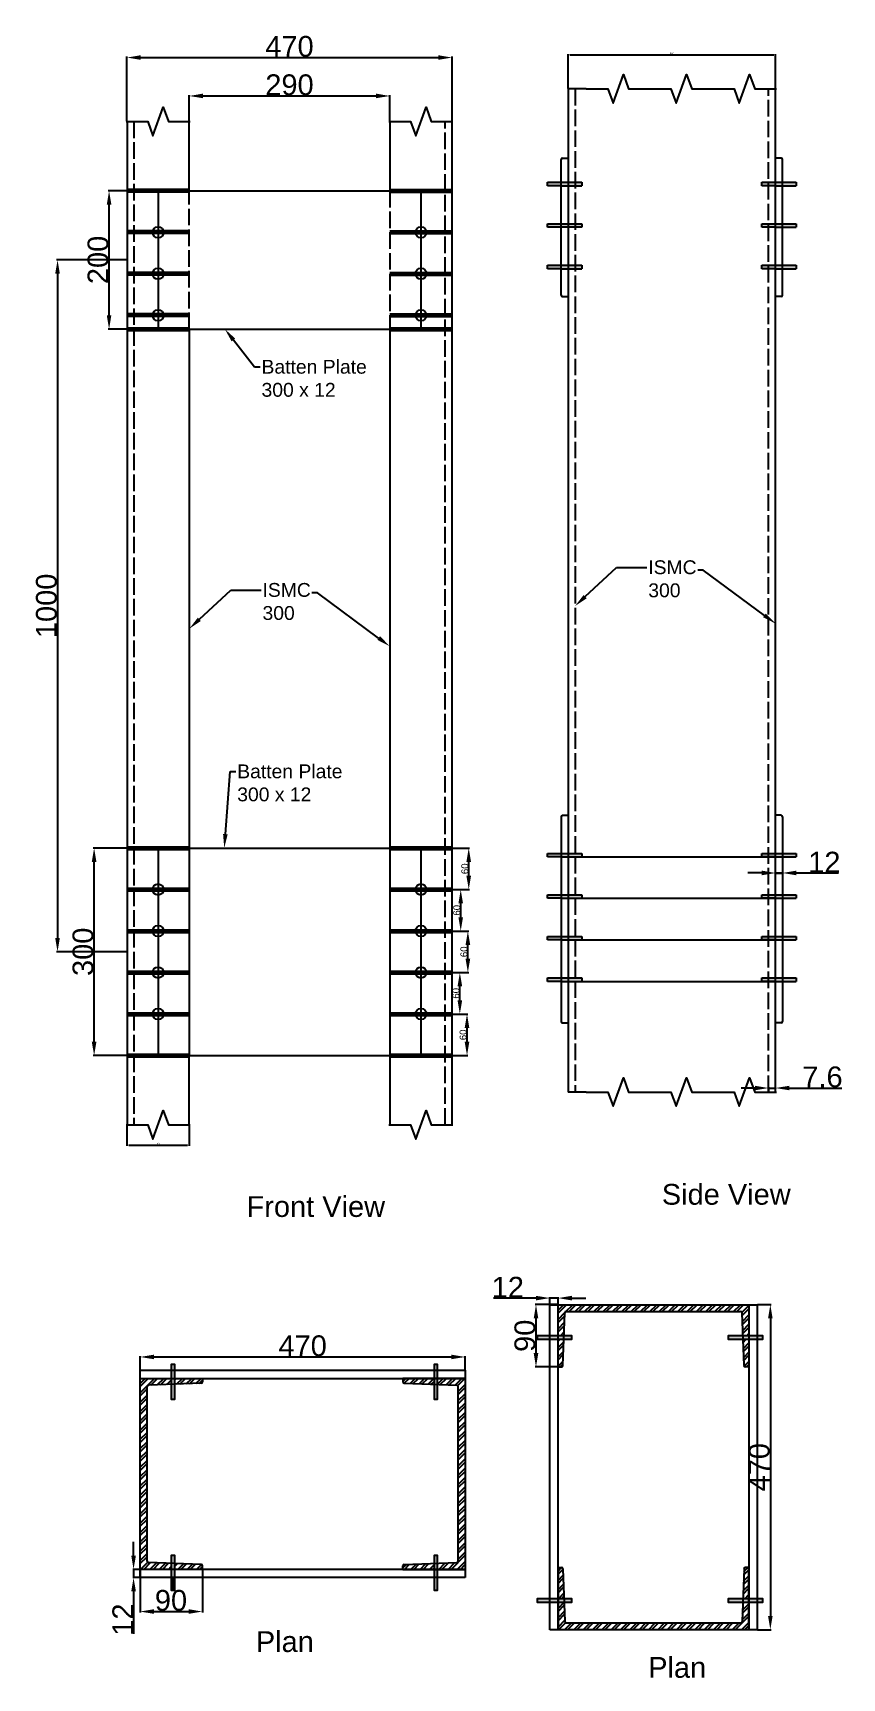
# Model space of a CAD drawing. Header units: millimetres. Extents: x 1728 to 2898, y 770 to 3148.
import ezdxf
from ezdxf import colors
from ezdxf.entities.mleader import LeaderData, LeaderLine
from ezdxf.math import Vec2, Vec3

# ---------------------------------------------------------------- set-up
doc = ezdxf.new("R2010")
doc.units = ezdxf.units.MM
doc.linetypes.add('ACAD_ISO02W100', pattern=[15, 12, -3])
doc.styles.get("Standard").update_dxf_attribs({"font": 'arial.ttf'})
doc.dimstyles.new('ISO-25', dxfattribs={"dimtxt": 2.5, "dimasz": 2.5, "dimexe": 1.25, "dimexo": 0.625, "dimtad": 1, "dimtxsty": 'Standard', "dimcen": 2.5, "dimadec": 0, "dimazin": 0, "dimtfac": 1, "dimtmove": 0, "dimatfit": 3, "dimfxl": 1, "dimarcsym": 0})

msp = doc.modelspace()

# ---------------------------------------------------------------- texts
at = {"char_height": 30, "attachment_point": 1}
for s, width, insert in [('Side View', 204.34992, (2637.183, 1484.147)), ('Front View', 212.24184, (2036.722, 1466.497)), ('Plan^I', 173.85833, (2050.105, 837.65)), ('Plan^I', 173.85833, (2617.477, 800.356))]:
    msp.add_mtext_dynamic_manual_height_columns(s, width=width, gutter_width=12.5, heights=[0], dxfattribs=dict(at, insert=insert))

# ---------------------------------------------------------------- blocks, each defined once
blk = doc.blocks.new('*D11')
at = {"color": 0, "lineweight": -2, "transparency": 16777216}
for p, q in [((1863.2, 2919.7), (1836.7, 2919.7)), ((1837.9, 2739.7), (1837.9, 2899.7)), ((1863.2, 2719.7), (1836.7, 2719.7))]:
    blk.add_line(p, q, dxfattribs=at)
at = {"color": 0, "transparency": 16777216}
for points in [[(1834.6, 2899.7), (1841.2, 2899.7), (1837.9, 2919.7)], [(1834.6, 2739.7), (1841.2, 2739.7), (1837.9, 2719.7)]]:
    blk.add_solid(points, dxfattribs=at)
at = {"layer": 'Defpoints', "color": 0, "transparency": 16777216}
for p in [(1837.9, 2919.7), (1863.8, 2919.7), (1863.8, 2719.7)]:
    blk.add_point(p, dxfattribs=at)
at = {"color": 0, "transparency": 16777216, "insert": (1822, 2819.7), "char_height": 30, "attachment_point": 5, "rotation": 90}
blk.add_mtext('200', dxfattribs=at)
blk = doc.blocks.new('*D12')
at = {"color": 0, "lineweight": -2, "transparency": 16777216}
for p, q in [((1863.2, 2819.7), (1762.1, 2819.7)), ((1763.4, 2799.7), (1763.4, 1839.7)), ((1863.2, 1819.7), (1762.1, 1819.7))]:
    blk.add_line(p, q, dxfattribs=at)
at = {"color": 0, "transparency": 16777216}
for points in [[(1760, 2799.7), (1766.7, 2799.7), (1763.4, 2819.7)], [(1760, 1839.7), (1766.7, 1839.7), (1763.4, 1819.7)]]:
    blk.add_solid(points, dxfattribs=at)
at = {"layer": 'Defpoints', "color": 0, "transparency": 16777216}
for p in [(1863.8, 2819.7), (1763.4, 1819.7), (1863.8, 1819.7)]:
    blk.add_point(p, dxfattribs=at)
at = {"color": 0, "transparency": 16777216, "insert": (1747.4, 2319.7), "char_height": 30, "attachment_point": 5, "rotation": 90}
blk.add_mtext('1000', dxfattribs=at)
blk = doc.blocks.new('*D13')
at = {"color": 0, "lineweight": -2, "transparency": 16777216}
for p, q in [((1863.2, 1969.7), (1815, 1969.7)), ((1816.3, 1689.7), (1816.3, 1949.7)), ((1863.2, 1669.7), (1815, 1669.7))]:
    blk.add_line(p, q, dxfattribs=at)
at = {"color": 0, "transparency": 16777216}
for points in [[(1812.9, 1949.7), (1819.6, 1949.7), (1816.3, 1969.7)], [(1812.9, 1689.7), (1819.6, 1689.7), (1816.3, 1669.7)]]:
    blk.add_solid(points, dxfattribs=at)
at = {"layer": 'Defpoints', "color": 0, "transparency": 16777216}
for p in [(1816.3, 1969.7), (1863.8, 1969.7), (1863.8, 1669.7)]:
    blk.add_point(p, dxfattribs=at)
at = {"color": 0, "transparency": 16777216, "insert": (1800.3, 1819.7), "char_height": 30, "attachment_point": 5, "rotation": 90}
blk.add_mtext('300', dxfattribs=at)
blk = doc.blocks.new('*D14')
at = {"color": 0, "lineweight": -2, "transparency": 16777216}
for p, q in [((1953.8, 3020.3), (1953.8, 3058)), ((1973.8, 3056.7), (2223.8, 3056.7)), ((2243.8, 3020.3), (2243.8, 3058))]:
    blk.add_line(p, q, dxfattribs=at)
at = {"color": 0, "transparency": 16777216}
for points in [[(1973.8, 3060.1), (1973.8, 3053.4), (1953.8, 3056.7)], [(2223.8, 3060.1), (2223.8, 3053.4), (2243.8, 3056.7)]]:
    blk.add_solid(points, dxfattribs=at)
at = {"layer": 'Defpoints', "color": 0, "transparency": 16777216}
for p in [(2243.8, 3056.7), (1953.8, 3019.7), (2243.8, 3019.7)]:
    blk.add_point(p, dxfattribs=at)
at = {"color": 0, "transparency": 16777216, "insert": (2098.8, 3072.7), "char_height": 30, "attachment_point": 5}
blk.add_mtext('290', dxfattribs=at)
blk = doc.blocks.new('*D15')
at = {"color": 0, "lineweight": -2, "transparency": 16777216}
for p, q in [((1863.8, 3020.3), (1863.8, 3113.5)), ((1883.8, 3112.2), (2313.8, 3112.2)), ((2333.8, 3020.3), (2333.8, 3113.5))]:
    blk.add_line(p, q, dxfattribs=at)
at = {"color": 0, "transparency": 16777216}
for points in [[(1883.8, 3115.6), (1883.8, 3108.9), (1863.8, 3112.2)], [(2313.8, 3115.6), (2313.8, 3108.9), (2333.8, 3112.2)]]:
    blk.add_solid(points, dxfattribs=at)
at = {"layer": 'Defpoints', "color": 0, "transparency": 16777216}
for p in [(2333.8, 3112.2), (1863.8, 3019.7), (2333.8, 3019.7)]:
    blk.add_point(p, dxfattribs=at)
at = {"color": 0, "transparency": 16777216, "insert": (2098.8, 3128.2), "char_height": 30, "attachment_point": 5}
blk.add_mtext('470', dxfattribs=at)
blk = doc.blocks.new('*D16')
at = {"color": 0, "lineweight": -2, "transparency": 16777216}
for p, q in [((1863.8, 1569.1), (1863.8, 1539.1)), ((1953.8, 1569.1), (1953.8, 1539.1)), ((1866.3, 1540.4), (1951.3, 1540.4))]:
    blk.add_line(p, q, dxfattribs=at)
at = {"color": 0, "transparency": 16777216}
for points in [[(1866.3, 1540.8), (1866.3, 1540), (1863.8, 1540.4)], [(1951.3, 1540.8), (1951.3, 1540), (1953.8, 1540.4)]]:
    blk.add_solid(points, dxfattribs=at)
at = {"layer": 'Defpoints', "color": 0, "transparency": 16777216}
for p in [(1863.8, 1569.7), (1953.8, 1569.7), (1953.8, 1540.4)]:
    blk.add_point(p, dxfattribs=at)
at = {"color": 0, "transparency": 16777216, "insert": (1908.8, 1542.3), "char_height": 2.5, "attachment_point": 5}
blk.add_mtext('90', dxfattribs=at)
blk = doc.blocks.new('*D17')
at = {"color": 0, "lineweight": -2, "transparency": 16777216}
for p, q in [((2781.7, 1933.6), (2761.7, 1933.6)), ((2801.7, 1934.1), (2801.7, 1934.9)), ((2801.7, 1933.6), (2811.7, 1933.6)), ((2811.7, 1934.1), (2811.7, 1934.9)), ((2831.7, 1933.6), (2892.8, 1933.6))]:
    blk.add_line(p, q, dxfattribs=at)
at = {"color": 0, "transparency": 16777216}
for points in [[(2781.7, 1937), (2781.7, 1930.3), (2801.7, 1933.6)], [(2831.7, 1937), (2831.7, 1930.3), (2811.7, 1933.6)]]:
    blk.add_solid(points, dxfattribs=at)
at = {"layer": 'Defpoints', "color": 0, "transparency": 16777216}
for p in [(2801.7, 1933.5), (2811.7, 1933.6), (2811.7, 1933.5)]:
    blk.add_point(p, dxfattribs=at)
at = {"color": 0, "transparency": 16777216, "insert": (2872.2, 1949.3), "char_height": 30, "attachment_point": 5}
blk.add_mtext('12', dxfattribs=at)
blk = doc.blocks.new('*D18')
at = {"color": 0, "lineweight": -2, "transparency": 16777216}
for p, q in [((2771.7, 1622.8), (2751.7, 1622.8)), ((2791.7, 1617.6), (2791.7, 1624)), ((2791.7, 1622.8), (2801.7, 1622.8)), ((2801.7, 1617.6), (2801.7, 1624)), ((2821.7, 1622.8), (2897.3, 1622.8))]:
    blk.add_line(p, q, dxfattribs=at)
at = {"color": 0, "transparency": 16777216}
for points in [[(2771.7, 1626.1), (2771.7, 1619.5), (2791.7, 1622.8)], [(2821.7, 1626.1), (2821.7, 1619.5), (2801.7, 1622.8)]]:
    blk.add_solid(points, dxfattribs=at)
at = {"layer": 'Defpoints', "color": 0, "transparency": 16777216}
for p in [(2791.7, 1617), (2801.7, 1622.8), (2801.7, 1617)]:
    blk.add_point(p, dxfattribs=at)
at = {"color": 0, "transparency": 16777216, "insert": (2869.5, 1638.7), "char_height": 30, "attachment_point": 5}
blk.add_mtext('7.6', dxfattribs=at)
blk = doc.blocks.new('*D19')
at = {"color": 0, "lineweight": -2, "transparency": 16777216}
for p, q in [((2501.7, 3067.6), (2501.7, 3117.2)), ((2504.2, 3116), (2799.2, 3116)), ((2801.7, 3067.6), (2801.7, 3117.2))]:
    blk.add_line(p, q, dxfattribs=at)
at = {"color": 0, "transparency": 16777216}
for points in [[(2504.2, 3116.4), (2504.2, 3115.6), (2501.7, 3116)], [(2799.2, 3116.4), (2799.2, 3115.6), (2801.7, 3116)]]:
    blk.add_solid(points, dxfattribs=at)
at = {"layer": 'Defpoints', "color": 0, "transparency": 16777216}
for p in [(2801.7, 3116), (2501.7, 3067), (2801.7, 3067)]:
    blk.add_point(p, dxfattribs=at)
at = {"color": 0, "transparency": 16777216, "insert": (2651.7, 3117.9), "char_height": 2.5, "attachment_point": 5}
blk.add_mtext('300', dxfattribs=at)
blk = doc.blocks.new('*D21')
at = {"color": 0, "lineweight": -2, "transparency": 16777216}
for p, q in [((2334.5, 1729.7), (2356.7, 1729.7)), ((2334.5, 1669.7), (2356.7, 1669.7))]:
    blk.add_line(p, q, dxfattribs=at)
at = {"color": 0, "transparency": 16777216}
blk.add_line((2355.5, 1689.7), (2355.5, 1709.7), dxfattribs=at)
for points in [[(2352.1, 1709.7), (2358.8, 1709.7), (2355.5, 1729.7)], [(2352.1, 1689.7), (2358.8, 1689.7), (2355.5, 1669.7)]]:
    blk.add_solid(points, dxfattribs=at)
at = {"layer": 'Defpoints', "color": 0, "transparency": 16777216}
for p in [(2333.8, 1729.7), (2355.5, 1729.7), (2333.8, 1669.7)]:
    blk.add_point(p, dxfattribs=at)
at = {"color": 0, "transparency": 16777216, "insert": (2349.8, 1699.7), "char_height": 10, "attachment_point": 5, "rotation": 90}
blk.add_mtext('60', dxfattribs=at)
blk = doc.blocks.new('*D22')
at = {"color": 0, "lineweight": -2, "transparency": 16777216}
for p, q in [((2334.5, 1789.7), (2346.4, 1789.7)), ((2334.5, 1729.7), (2346.4, 1729.7))]:
    blk.add_line(p, q, dxfattribs=at)
at = {"color": 0, "transparency": 16777216}
blk.add_line((2345.1, 1749.7), (2345.1, 1769.7), dxfattribs=at)
for points in [[(2341.8, 1769.7), (2348.5, 1769.7), (2345.1, 1789.7)], [(2341.8, 1749.7), (2348.5, 1749.7), (2345.1, 1729.7)]]:
    blk.add_solid(points, dxfattribs=at)
at = {"layer": 'Defpoints', "color": 0, "transparency": 16777216}
for p in [(2333.8, 1789.7), (2345.1, 1789.7), (2333.8, 1729.7)]:
    blk.add_point(p, dxfattribs=at)
at = {"color": 0, "transparency": 16777216, "insert": (2339.4, 1759.7), "char_height": 10, "attachment_point": 5, "rotation": 90}
blk.add_mtext('60', dxfattribs=at)
blk = doc.blocks.new('*D23')
at = {"color": 0, "lineweight": -2, "transparency": 16777216}
for p, q in [((2334.5, 1849.7), (2358, 1849.7)), ((2334.5, 1789.7), (2358, 1789.7))]:
    blk.add_line(p, q, dxfattribs=at)
at = {"color": 0, "transparency": 16777216}
blk.add_line((2356.7, 1809.7), (2356.7, 1829.7), dxfattribs=at)
for points in [[(2353.4, 1829.7), (2360.1, 1829.7), (2356.7, 1849.7)], [(2353.4, 1809.7), (2360.1, 1809.7), (2356.7, 1789.7)]]:
    blk.add_solid(points, dxfattribs=at)
at = {"layer": 'Defpoints', "color": 0, "transparency": 16777216}
for p in [(2333.8, 1849.7), (2356.7, 1849.7), (2333.8, 1789.7)]:
    blk.add_point(p, dxfattribs=at)
at = {"color": 0, "transparency": 16777216, "insert": (2351, 1819.7), "char_height": 10, "attachment_point": 5, "rotation": 90}
blk.add_mtext('60', dxfattribs=at)
blk = doc.blocks.new('*D24')
at = {"color": 0, "lineweight": -2, "transparency": 16777216}
for p, q in [((2334.5, 1909.7), (2347.6, 1909.7)), ((2334.5, 1849.7), (2347.6, 1849.7))]:
    blk.add_line(p, q, dxfattribs=at)
at = {"color": 0, "transparency": 16777216}
blk.add_line((2346.4, 1869.7), (2346.4, 1889.7), dxfattribs=at)
for points in [[(2343.1, 1889.7), (2349.7, 1889.7), (2346.4, 1909.7)], [(2343.1, 1869.7), (2349.7, 1869.7), (2346.4, 1849.7)]]:
    blk.add_solid(points, dxfattribs=at)
at = {"layer": 'Defpoints', "color": 0, "transparency": 16777216}
for p in [(2333.8, 1909.7), (2346.4, 1909.7), (2333.8, 1849.7)]:
    blk.add_point(p, dxfattribs=at)
at = {"color": 0, "transparency": 16777216, "insert": (2340.7, 1879.7), "char_height": 10, "attachment_point": 5, "rotation": 90}
blk.add_mtext('60', dxfattribs=at)
blk = doc.blocks.new('*D25')
at = {"color": 0, "lineweight": -2, "transparency": 16777216}
for p, q in [((2334.5, 1969.7), (2359.2, 1969.7)), ((2334.5, 1909.7), (2359.2, 1909.7))]:
    blk.add_line(p, q, dxfattribs=at)
at = {"color": 0, "transparency": 16777216}
blk.add_line((2358, 1929.7), (2358, 1949.7), dxfattribs=at)
for points in [[(2354.6, 1949.7), (2361.3, 1949.7), (2358, 1969.7)], [(2354.6, 1929.7), (2361.3, 1929.7), (2358, 1909.7)]]:
    blk.add_solid(points, dxfattribs=at)
at = {"layer": 'Defpoints', "color": 0, "transparency": 16777216}
for p in [(2333.8, 1969.7), (2358, 1969.7), (2333.8, 1909.7)]:
    blk.add_point(p, dxfattribs=at)
at = {"color": 0, "transparency": 16777216, "insert": (2352.3, 1939.7), "char_height": 10, "attachment_point": 5, "rotation": 90}
blk.add_mtext('60', dxfattribs=at)
blk = doc.blocks.new('*D33')
at = {"color": 0, "lineweight": -2, "transparency": 16777216}
for p, q in [((1882.8, 926.5), (1882.8, 864.9)), ((1972.8, 926.5), (1972.8, 864.9)), ((1902.8, 866.1), (1952.8, 866.1))]:
    blk.add_line(p, q, dxfattribs=at)
at = {"color": 0, "transparency": 16777216}
for points in [[(1902.8, 869.5), (1902.8, 862.8), (1882.8, 866.1)], [(1952.8, 869.5), (1952.8, 862.8), (1972.8, 866.1)]]:
    blk.add_solid(points, dxfattribs=at)
at = {"layer": 'Defpoints', "color": 0, "transparency": 16777216}
for p in [(1882.8, 927.1), (1972.8, 927.1), (1972.8, 866.1)]:
    blk.add_point(p, dxfattribs=at)
at = {"color": 0, "transparency": 16777216, "insert": (1927.4, 882.1), "char_height": 30, "attachment_point": 5}
blk.add_mtext('90', dxfattribs=at)
blk = doc.blocks.new('*D34')
at = {"color": 0, "lineweight": -2, "transparency": 16777216}
for p, q in [((1873.3, 947.1), (1873.3, 967.1)), ((1882.2, 927.1), (1872.1, 927.1)), ((1882.2, 915.1), (1872.1, 915.1)), ((1873.3, 927.1), (1873.3, 915.1)), ((1873.3, 895.1), (1873.3, 834))]:
    blk.add_line(p, q, dxfattribs=at)
at = {"color": 0, "transparency": 16777216}
for points in [[(1870, 947.1), (1876.7, 947.1), (1873.3, 927.1)], [(1870, 895.1), (1876.7, 895.1), (1873.3, 915.1)]]:
    blk.add_solid(points, dxfattribs=at)
at = {"layer": 'Defpoints', "color": 0, "transparency": 16777216}
for p in [(1873.3, 915.1), (1882.8, 927.1), (1882.8, 915.1)]:
    blk.add_point(p, dxfattribs=at)
at = {"color": 0, "transparency": 16777216, "insert": (1857.7, 854.5), "char_height": 30, "attachment_point": 5, "rotation": 90}
blk.add_mtext('12', dxfattribs=at)
blk = doc.blocks.new('*D35')
at = {"color": 0, "lineweight": -2, "transparency": 16777216}
for p, q in [((1882.8, 1215.7), (1882.8, 1235.4)), ((1902.8, 1234.1), (2332.8, 1234.1)), ((2352.8, 1215.7), (2352.8, 1235.4))]:
    blk.add_line(p, q, dxfattribs=at)
at = {"color": 0, "transparency": 16777216}
for points in [[(1902.8, 1237.4), (1902.8, 1230.8), (1882.8, 1234.1)], [(2332.8, 1237.4), (2332.8, 1230.8), (2352.8, 1234.1)]]:
    blk.add_solid(points, dxfattribs=at)
at = {"layer": 'Defpoints', "color": 0, "transparency": 16777216}
for p in [(1882.8, 1215.1), (2352.8, 1234.1), (2352.8, 1215.1)]:
    blk.add_point(p, dxfattribs=at)
at = {"color": 0, "transparency": 16777216, "insert": (2117.8, 1250.1), "char_height": 30, "attachment_point": 5}
blk.add_mtext('470', dxfattribs=at)
blk = doc.blocks.new('*D36')
at = {"color": 0, "lineweight": -2, "transparency": 16777216}
for p, q in [((2486.5, 1309.7), (2454, 1309.7)), ((2455.2, 1289.7), (2455.2, 1239.7)), ((2486.5, 1219.7), (2454, 1219.7))]:
    blk.add_line(p, q, dxfattribs=at)
at = {"color": 0, "transparency": 16777216}
for points in [[(2451.9, 1289.7), (2458.6, 1289.7), (2455.2, 1309.7)], [(2451.9, 1239.7), (2458.6, 1239.7), (2455.2, 1219.7)]]:
    blk.add_solid(points, dxfattribs=at)
at = {"layer": 'Defpoints', "color": 0, "transparency": 16777216}
for p in [(2487.1, 1309.7), (2455.2, 1219.7), (2487.1, 1219.7)]:
    blk.add_point(p, dxfattribs=at)
at = {"color": 0, "transparency": 16777216, "insert": (2439.3, 1264.7), "char_height": 30, "attachment_point": 5, "rotation": 90}
blk.add_mtext('90', dxfattribs=at)
blk = doc.blocks.new('*D37')
at = {"color": 0, "lineweight": -2, "transparency": 16777216}
for p, q in [((2455.1, 1319.2), (2394, 1319.2)), ((2475.1, 1310.3), (2475.1, 1320.4)), ((2487.1, 1319.2), (2475.1, 1319.2)), ((2487.1, 1310.3), (2487.1, 1320.4)), ((2507.1, 1319.2), (2527.1, 1319.2))]:
    blk.add_line(p, q, dxfattribs=at)
at = {"color": 0, "transparency": 16777216}
for points in [[(2455.1, 1322.5), (2455.1, 1315.8), (2475.1, 1319.2)], [(2507.1, 1322.5), (2507.1, 1315.8), (2487.1, 1319.2)]]:
    blk.add_solid(points, dxfattribs=at)
at = {"layer": 'Defpoints', "color": 0, "transparency": 16777216}
for p in [(2475.1, 1319.2), (2475.1, 1309.7), (2487.1, 1309.7)]:
    blk.add_point(p, dxfattribs=at)
at = {"color": 0, "transparency": 16777216, "insert": (2414.5, 1334.9), "char_height": 30, "attachment_point": 5}
blk.add_mtext('12', dxfattribs=at)
blk = doc.blocks.new('*D38')
at = {"color": 0, "lineweight": -2, "transparency": 16777216}
for p, q in [((2775.7, 1309.7), (2795.4, 1309.7)), ((2794.1, 1289.7), (2794.1, 859.7)), ((2775.7, 839.7), (2795.4, 839.7))]:
    blk.add_line(p, q, dxfattribs=at)
at = {"color": 0, "transparency": 16777216}
for points in [[(2790.8, 1289.7), (2797.4, 1289.7), (2794.1, 1309.7)], [(2790.8, 859.7), (2797.4, 859.7), (2794.1, 839.7)]]:
    blk.add_solid(points, dxfattribs=at)
at = {"layer": 'Defpoints', "color": 0, "transparency": 16777216}
for p in [(2775.1, 1309.7), (2775.1, 839.7), (2794.1, 839.7)]:
    blk.add_point(p, dxfattribs=at)
at = {"color": 0, "transparency": 16777216, "insert": (2778.2, 1074.7), "char_height": 30, "attachment_point": 5, "rotation": 90}
blk.add_mtext('470', dxfattribs=at)

# ---------------------------------------------------------------- dimensions: what is measured, and where the dimension line sits
for base, p1, p2, picture, middle in [((2333.827, 3112.218), (1863.827, 3019.716), (2333.827, 3019.716), '*D15', (2098.827, 3128.16)), ((2243.827, 3056.735), (1953.827, 3019.716), (2243.827, 3019.716), '*D14', (2098.827, 3072.677)), ((2475.09, 1319.173), (2487.09, 1309.669), (2475.09, 1309.669), '*D37', (2414.543, 1334.859)), ((2352.845, 1234.115), (1882.845, 1215.094), (2352.845, 1215.094), '*D35', (2117.845, 1250.057))]:
    dim = msp.add_linear_dim(base=base, p1=p1, p2=p2, dimstyle='ISO-25', override={"dimtxt": 30, "dimasz": 20})
    dim.commit()
    dim.dimension.update_dxf_attribs({"geometry": picture, "text_midpoint": middle})
for base, p1, p2, picture, middle in [((2801.686, 3115.968), (2501.686, 3066.988), (2801.686, 3066.988), '*D19', (2651.686, 3117.87)), ((1953.827, 1540.385), (1863.827, 1569.716), (1953.827, 1569.716), '*D16', (1908.827, 1542.286))]:
    dim = msp.add_linear_dim(base=base, p1=p1, p2=p2, dimstyle='ISO-25')
    dim.commit()
    dim.dimension.update_dxf_attribs({"geometry": picture, "text_midpoint": middle})
for base, p1, p2, angle, override, picture, middle in [((1837.907, 2919.716), (1863.827, 2719.716), (1863.827, 2919.716), 90, {"dimtxt": 30, "dimasz": 20}, '*D11', (1821.965, 2819.716)), ((1763.352, 1819.716), (1863.827, 2819.716), (1863.827, 1819.716), 90, {"dimtxt": 30, "dimasz": 20}, '*D12', (1747.41, 2319.716)), ((1816.281, 1969.716), (1863.827, 1669.716), (1863.827, 1969.716), 90, {"dimtxt": 30, "dimasz": 20}, '*D13', (1800.329, 1819.716)), ((2357.982, 1969.716), (2333.827, 1909.716), (2333.827, 1969.716), 90, {"dimtxt": 10, "dimasz": 20, "dimlwd": 65535}, '*D25', (2352.251, 1939.716)), ((2346.398, 1909.716), (2333.827, 1849.716), (2333.827, 1909.716), 90, {"dimtxt": 10, "dimasz": 20, "dimlwd": 65535}, '*D24', (2340.667, 1879.716)), ((2356.732, 1849.716), (2333.827, 1789.716), (2333.827, 1849.716), 90, {"dimtxt": 10, "dimasz": 20, "dimlwd": 65535}, '*D23', (2351.001, 1819.716)), ((2345.148, 1789.716), (2333.827, 1729.716), (2333.827, 1789.716), 90, {"dimtxt": 10, "dimasz": 20, "dimlwd": 65535}, '*D22', (2339.417, 1759.716)), ((2355.482, 1729.716), (2333.827, 1669.716), (2333.827, 1729.716), 90, {"dimtxt": 10, "dimasz": 20, "dimlwd": 65535}, '*D21', (2349.751, 1699.716)), ((2455.25, 1219.669), (2487.09, 1309.669), (2487.09, 1219.669), 270, {"dimtxt": 30, "dimasz": 20}, '*D36', (2439.308, 1264.669)), ((2794.11, 839.669), (2775.09, 1309.669), (2775.09, 839.669), 270, {"dimtxt": 30, "dimasz": 20}, '*D38', (2778.168, 1074.669)), ((1873.342, 915.094), (1882.845, 927.094), (1882.845, 915.094), 90, {"dimtxt": 30, "dimasz": 20}, '*D34', (1857.655, 854.548))]:
    dim = msp.add_linear_dim(base=base, p1=p1, p2=p2, angle=angle, dimstyle='ISO-25', override=override)
    dim.commit()
    dim.dimension.update_dxf_attribs({"geometry": picture, "text_midpoint": middle})
for base, p1, p2, text, picture, middle in [((2811.686, 1933.627), (2801.686, 1933.515), (2811.686, 1933.515), '12', '*D17', (2872.232, 1933.627)), ((2801.686, 1622.795), (2791.686, 1616.988), (2801.686, 1616.988), '7.6', '*D18', (2869.487, 1622.795))]:
    dim = msp.add_linear_dim(base=base, p1=p1, p2=p2, text=text, dimstyle='ISO-25', override={"dimtxt": 30, "dimasz": 20})
    dim.commit()
    dim.dimension.update_dxf_attribs({"geometry": picture, "text_midpoint": middle, "dimtype": 160})
dim = msp.add_linear_dim(base=(1972.845, 866.126), p1=(1882.845, 927.094), p2=(1972.845, 927.094), dimstyle='ISO-25', override={"dimtxt": 30, "dimasz": 20})
dim.commit()
dim.dimension.update_dxf_attribs({"geometry": '*D33', "text_midpoint": (1927.432, 866.126), "dimtype": 160})

# ---------------------------------------------------------------- hatches: boundary and pattern name
h = msp.add_hatch(color=256)
h.dxf.hatch_style = 1
h.paths.add_polyline_path([(2491.686, 2931.988), (2471.686, 2931.988), (2471.686, 2926.988), (2491.686, 2926.988)])
h.paths.add_polyline_path([(2511.686, 2931.988), (2501.686, 2931.988), (2501.686, 2926.988), (2511.686, 2926.988)])
h.paths.add_polyline_path([(2521.686, 2931.988), (2511.686, 2931.988), (2511.686, 2926.988), (2521.686, 2926.988)])
h.paths.add_polyline_path([(2501.686, 2931.988), (2491.686, 2931.988), (2491.686, 2926.988), (2501.686, 2926.988)])
h.paths.add_polyline_path([(2491.686, 2871.988), (2471.686, 2871.988), (2471.686, 2866.988), (2491.686, 2866.988)])
h.paths.add_polyline_path([(2501.686, 2871.988), (2491.686, 2871.988), (2491.686, 2866.988), (2501.686, 2866.988)])
h.paths.add_polyline_path([(2521.686, 2871.988), (2511.686, 2871.988), (2511.686, 2866.988), (2521.686, 2866.988)])
h.paths.add_polyline_path([(2511.686, 2871.988), (2501.686, 2871.988), (2501.686, 2866.988), (2511.686, 2866.988)])
h.paths.add_polyline_path([(2491.686, 2811.988), (2471.686, 2811.988), (2471.686, 2806.988), (2491.686, 2806.988)])
h.paths.add_polyline_path([(2501.686, 2811.988), (2491.686, 2811.988), (2491.686, 2806.988), (2501.686, 2806.988)])
h.paths.add_polyline_path([(2511.686, 2811.988), (2501.686, 2811.988), (2501.686, 2806.988), (2511.686, 2806.988)])
h.paths.add_polyline_path([(2521.686, 2811.988), (2511.686, 2811.988), (2511.686, 2806.988), (2521.686, 2806.988)])
h.paths.add_polyline_path([(2801.686, 2931.988), (2791.686, 2931.988), (2791.686, 2926.988), (2801.686, 2926.988)])
h.paths.add_polyline_path([(2811.686, 2931.988), (2801.686, 2931.988), (2801.686, 2926.988), (2811.686, 2926.988)])
h.paths.add_polyline_path([(2831.686, 2931.988), (2811.686, 2931.988), (2811.686, 2926.988), (2831.686, 2926.988)])
h.paths.add_polyline_path([(2791.686, 2931.988), (2781.686, 2931.988), (2781.686, 2926.988), (2791.686, 2926.988)])
h.paths.add_polyline_path([(2791.686, 2871.988), (2781.686, 2871.988), (2781.686, 2866.988), (2791.686, 2866.988)])
h.paths.add_polyline_path([(2801.686, 2871.988), (2791.686, 2871.988), (2791.686, 2866.988), (2801.686, 2866.988)])
h.paths.add_polyline_path([(2811.686, 2871.988), (2801.686, 2871.988), (2801.686, 2866.988), (2811.686, 2866.988)])
h.paths.add_polyline_path([(2831.686, 2871.988), (2811.686, 2871.988), (2811.686, 2866.988), (2831.686, 2866.988)])
h.paths.add_polyline_path([(2791.686, 2811.988), (2781.686, 2811.988), (2781.686, 2806.988), (2791.686, 2806.988)])
h.paths.add_polyline_path([(2801.686, 2811.988), (2791.686, 2811.988), (2791.686, 2806.988), (2801.686, 2806.988)])
h.paths.add_polyline_path([(2811.686, 2811.988), (2801.686, 2811.988), (2801.686, 2806.988), (2811.686, 2806.988)])
h.paths.add_polyline_path([(2831.686, 2811.988), (2811.686, 2811.988), (2811.686, 2806.988), (2831.686, 2806.988)])
h = msp.add_hatch(color=256)
h.dxf.hatch_style = 1
h.paths.add_polyline_path([(2491.686, 1961.988), (2471.686, 1961.988), (2471.686, 1956.988), (2491.686, 1956.988)])
h.paths.add_polyline_path([(2501.686, 1961.988), (2491.686, 1961.988), (2491.686, 1956.988), (2501.686, 1956.988)])
h.paths.add_polyline_path([(2511.686, 1961.988), (2501.686, 1961.988), (2501.686, 1956.988), (2511.686, 1956.988)])
h.paths.add_polyline_path([(2521.686, 1961.988), (2511.686, 1961.988), (2511.686, 1956.988), (2521.686, 1956.988)])
h.paths.add_polyline_path([(2491.686, 1901.988), (2471.686, 1901.988), (2471.686, 1896.988), (2491.686, 1896.988)])
h.paths.add_polyline_path([(2501.686, 1901.988), (2491.686, 1901.988), (2491.686, 1896.988), (2501.686, 1896.988)])
h.paths.add_polyline_path([(2511.686, 1901.988), (2501.686, 1901.988), (2501.686, 1896.988), (2511.686, 1896.988)])
h.paths.add_polyline_path([(2521.686, 1901.988), (2511.686, 1901.988), (2511.686, 1896.988), (2521.686, 1896.988)])
h.paths.add_polyline_path([(2491.686, 1841.988), (2471.686, 1841.988), (2471.686, 1836.988), (2491.686, 1836.988)])
h.paths.add_polyline_path([(2501.686, 1841.988), (2491.686, 1841.988), (2491.686, 1836.988), (2501.686, 1836.988)])
h.paths.add_polyline_path([(2511.686, 1841.988), (2501.686, 1841.988), (2501.686, 1836.988), (2511.686, 1836.988)])
h.paths.add_polyline_path([(2521.686, 1841.988), (2511.686, 1841.988), (2511.686, 1836.988), (2521.686, 1836.988)])
h.paths.add_polyline_path([(2491.686, 1781.988), (2471.686, 1781.988), (2471.686, 1776.988), (2491.686, 1776.988)])
h.paths.add_polyline_path([(2501.686, 1781.988), (2491.686, 1781.988), (2491.686, 1776.988), (2501.686, 1776.988)])
h.paths.add_polyline_path([(2511.686, 1781.988), (2501.686, 1781.988), (2501.686, 1776.988), (2511.686, 1776.988)])
h.paths.add_polyline_path([(2521.686, 1781.988), (2511.686, 1781.988), (2511.686, 1776.988), (2521.686, 1776.988)])
h.paths.add_polyline_path([(2791.686, 1781.988), (2781.686, 1781.988), (2781.686, 1776.988), (2791.686, 1776.988)])
h.paths.add_polyline_path([(2801.686, 1781.988), (2791.686, 1781.988), (2791.686, 1776.988), (2801.686, 1776.988)])
h.paths.add_polyline_path([(2811.686, 1781.988), (2801.686, 1781.988), (2801.686, 1776.988), (2811.686, 1776.988)])
h.paths.add_polyline_path([(2831.686, 1781.988), (2811.686, 1781.988), (2811.686, 1776.988), (2831.686, 1776.988)])
h.paths.add_polyline_path([(2791.686, 1841.988), (2781.686, 1841.988), (2781.686, 1836.988), (2791.686, 1836.988)])
h.paths.add_polyline_path([(2811.686, 1841.988), (2801.686, 1841.988), (2801.686, 1836.988), (2811.686, 1836.988)])
h.paths.add_polyline_path([(2831.686, 1841.988), (2811.686, 1841.988), (2811.686, 1836.988), (2831.686, 1836.988)])
h.paths.add_polyline_path([(2801.686, 1841.988), (2791.686, 1841.988), (2791.686, 1836.988), (2801.686, 1836.988)])
h.paths.add_polyline_path([(2791.686, 1901.988), (2781.686, 1901.988), (2781.686, 1896.988), (2791.686, 1896.988)])
h.paths.add_polyline_path([(2801.686, 1901.988), (2791.686, 1901.988), (2791.686, 1896.988), (2801.686, 1896.988)])
h.paths.add_polyline_path([(2811.686, 1901.988), (2801.686, 1901.988), (2801.686, 1896.988), (2811.686, 1896.988)])
h.paths.add_polyline_path([(2831.686, 1901.988), (2811.686, 1901.988), (2811.686, 1896.988), (2831.686, 1896.988)])
h.paths.add_polyline_path([(2791.686, 1961.988), (2781.686, 1961.988), (2781.686, 1956.988), (2791.686, 1956.988)])
h.paths.add_polyline_path([(2801.686, 1961.988), (2791.686, 1961.988), (2791.686, 1956.988), (2801.686, 1956.988)])
h.paths.add_polyline_path([(2811.686, 1961.988), (2801.686, 1961.988), (2801.686, 1956.988), (2811.686, 1956.988)])
h.paths.add_polyline_path([(2831.686, 1961.988), (2811.686, 1961.988), (2811.686, 1956.988), (2831.686, 1956.988)])
h = msp.add_hatch()
h.set_pattern_fill('ANSI32', color=256)
h.paths.add_polyline_path([(1927.845, 935.782), (1894.77, 937.022, -0.40327734), (1892.845, 939.021), (1892.845, 1191.168, -0.40327734), (1894.77, 1193.167), (1927.845, 1194.407), (1927.845, 1203.094), (1882.845, 1203.094), (1882.845, 927.094), (1927.845, 927.094)])
h.paths.add_polyline_path([(1972.845, 932.168, 0.40327734), (1970.92, 934.167), (1932.845, 935.594), (1932.845, 927.094), (1972.845, 927.094)])
h.paths.add_polyline_path([(1972.845, 1198.021), (1972.845, 1203.094), (1932.845, 1203.094), (1932.845, 1194.594), (1970.92, 1196.022, 0.40327734)])
h.paths.add_polyline_path([(2307.845, 935.782), (2264.77, 934.167, 0.40327734), (2262.845, 932.168), (2262.845, 927.094), (2307.845, 927.094)])
h.paths.add_polyline_path([(2352.845, 1203.094), (2312.845, 1203.094), (2312.845, 1194.219), (2340.92, 1193.167, -0.40327734), (2342.845, 1191.168), (2342.845, 939.021, -0.40327734), (2340.92, 937.022), (2312.845, 935.969), (2312.845, 927.094), (2352.845, 927.094)])
h.paths.add_polyline_path([(2307.845, 1203.094), (2262.845, 1203.094), (2262.845, 1198.021, 0.40327734), (2264.77, 1196.022), (2307.845, 1194.407)])
h.paths.add_polyline_path([(2763.09, 1309.669), (2487.09, 1309.669), (2487.09, 1264.669), (2495.777, 1264.669), (2497.018, 1297.744, -0.40327734), (2499.016, 1299.669), (2751.164, 1299.669, -0.40327734), (2753.162, 1297.744), (2754.402, 1264.669), (2763.09, 1264.669)])
h.paths.add_polyline_path([(2495.59, 1259.669), (2487.09, 1259.669), (2487.09, 1219.669), (2492.164, 1219.669, 0.40327734), (2494.162, 1221.594)])
h.paths.add_polyline_path([(2763.09, 1259.669), (2754.59, 1259.669), (2756.018, 1221.594, 0.40327734), (2758.016, 1219.669), (2763.09, 1219.669)])
h.paths.add_polyline_path([(2763.09, 879.669), (2754.215, 879.669), (2753.162, 851.594, -0.40327734), (2751.164, 849.669), (2499.016, 849.669, -0.40327734), (2497.018, 851.594), (2495.965, 879.669), (2487.09, 879.669), (2487.09, 839.669), (2763.09, 839.669)])
h.paths.add_polyline_path([(2494.162, 927.744, 0.40327734), (2492.164, 929.669), (2487.09, 929.669), (2487.09, 884.669), (2495.777, 884.669)])
h.paths.add_polyline_path([(2763.09, 929.669), (2758.016, 929.669, 0.40327734), (2756.018, 927.744), (2754.402, 884.669), (2763.09, 884.669)])
h = msp.add_hatch(color=256)
h.dxf.hatch_style = 1
h.paths.add_polyline_path([(2475.09, 884.669), (2457.09, 884.669), (2457.09, 879.669), (2475.09, 879.669)])
h.paths.add_polyline_path([(2487.09, 884.669), (2475.09, 884.669), (2475.09, 879.669), (2477.09, 879.669), (2487.09, 879.669)])
h.paths.add_polyline_path([(2495.777, 884.669), (2487.09, 884.669), (2487.09, 879.669), (2495.965, 879.669)])
h.paths.add_polyline_path([(2507.09, 884.669), (2495.777, 884.669), (2495.965, 879.669), (2507.09, 879.669)])
h.paths.add_polyline_path([(2754.402, 884.669), (2733.09, 884.669), (2733.09, 879.669), (2753.09, 879.669), (2754.215, 879.669)])
h.paths.add_polyline_path([(2763.09, 884.669), (2754.402, 884.669), (2754.215, 879.669), (2763.09, 879.669)])
h.paths.add_polyline_path([(2775.09, 884.669), (2763.09, 884.669), (2763.09, 879.669), (2775.09, 879.669)])
h.paths.add_polyline_path([(2783.09, 884.669), (2775.09, 884.669), (2775.09, 879.669), (2783.09, 879.669)])
h.paths.add_polyline_path([(2754.402, 1264.669), (2733.09, 1264.669), (2733.09, 1259.669), (2753.09, 1259.669), (2754.59, 1259.669)])
h.paths.add_polyline_path([(2763.09, 1264.669), (2754.402, 1264.669), (2754.59, 1259.669), (2763.09, 1259.669)])
h.paths.add_polyline_path([(2775.09, 1264.669), (2763.09, 1264.669), (2763.09, 1259.669), (2775.09, 1259.669)])
h.paths.add_polyline_path([(2783.09, 1264.669), (2775.09, 1264.669), (2775.09, 1259.669), (2783.09, 1259.669)])
h.paths.add_polyline_path([(2475.09, 1264.669), (2457.09, 1264.669), (2457.09, 1259.669), (2475.09, 1259.669)])
h.paths.add_polyline_path([(2487.09, 1264.669), (2475.09, 1264.669), (2475.09, 1259.669), (2477.09, 1259.669), (2487.09, 1259.669)])
h.paths.add_polyline_path([(2507.09, 1264.669), (2495.777, 1264.669), (2495.59, 1259.669), (2507.09, 1259.669)])
h.paths.add_polyline_path([(2495.777, 1264.669), (2487.09, 1264.669), (2487.09, 1259.669), (2495.59, 1259.669)])
h.paths.add_polyline_path([(2312.845, 947.094), (2307.845, 947.094), (2307.845, 935.782), (2312.845, 935.969)])
h.paths.add_polyline_path([(2312.845, 935.969), (2307.845, 935.782), (2307.845, 927.094), (2312.845, 927.094)])
h.paths.add_polyline_path([(2312.845, 927.094), (2307.845, 927.094), (2307.845, 915.094), (2312.845, 915.094), (2312.845, 917.094)])
h.paths.add_polyline_path([(2312.845, 915.094), (2307.845, 915.094), (2307.845, 897.094), (2312.845, 897.094)])
h.paths.add_polyline_path([(1932.845, 915.094), (1927.845, 915.094), (1927.845, 897.094), (1932.845, 897.094)], flags=16)
h.paths.add_polyline_path([(1932.845, 947.094), (1927.845, 947.094), (1927.845, 935.782), (1932.845, 935.594)])
h.paths.add_polyline_path([(1897.17, 880.009), (1958.787, 880.009), (1958.787, 941.831), (1897.17, 941.831)], flags=9)
h = msp.add_hatch(color=256)
h.dxf.hatch_style = 1
h.paths.add_polyline_path([(1932.845, 915.094), (1927.845, 915.094), (1927.845, 897.094), (1932.845, 897.094)])
h.paths.add_polyline_path([(1932.845, 927.094), (1927.845, 927.094), (1927.845, 915.094), (1932.845, 915.094), (1932.845, 917.094)])
h.paths.add_polyline_path([(1932.845, 935.594), (1927.845, 935.782), (1927.845, 927.094), (1932.845, 927.094)])
h.paths.add_polyline_path([(1932.845, 947.094), (1927.845, 947.094), (1927.845, 935.782), (1932.845, 935.594)])
h.paths.add_polyline_path([(1932.845, 1223.094), (1927.845, 1223.094), (1927.845, 1215.094), (1932.845, 1215.094)])
h.paths.add_polyline_path([(1932.845, 1215.094), (1927.845, 1215.094), (1927.845, 1203.094), (1932.845, 1203.094)])
h.paths.add_polyline_path([(1932.845, 1203.094), (1927.845, 1203.094), (1927.845, 1194.407), (1932.845, 1194.594)])
h.paths.add_polyline_path([(1932.845, 1193.094), (1932.845, 1194.594), (1927.845, 1194.407), (1927.845, 1173.094), (1932.845, 1173.094)])
h.paths.add_polyline_path([(2312.845, 1223.094), (2307.845, 1223.094), (2307.845, 1203.094), (2312.845, 1203.094)])
h.paths.add_polyline_path([(2312.845, 1194.219), (2307.845, 1194.407), (2307.845, 1173.094), (2312.845, 1173.094), (2312.845, 1193.094)])
h.paths.add_polyline_path([(2312.845, 1203.094), (2307.845, 1203.094), (2307.845, 1194.407), (2312.845, 1194.219)])
h = msp.add_hatch(color=256)
h.dxf.hatch_style = 1
h.paths.add_polyline_path([(1927.845, 897.094), (1932.845, 897.094), (1932.845, 915.094), (1927.845, 915.094)], flags=17)
h.paths.add_polyline_path([(1896.757, 850.881), (1958.374, 850.881), (1958.374, 912.703), (1896.757, 912.703)], flags=9)

# ---------------------------------------------------------------- linework, layer by layer
for p, q in [((2501.686, 3066.988), (2501.686, 1616.988)), ((2527.936, 3066.988), (2501.686, 3066.988)), ((2801.686, 1616.988), (2801.686, 3066.988)), ((1863.827, 3019.716), (1863.827, 1569.716)), ((1953.827, 2919.716), (1953.827, 3019.716)), ((2243.827, 3019.716), (2243.827, 2919.716)), ((2333.827, 1569.716), (2333.827, 3019.716)), ((2491.686, 2768.988), (2491.686, 2964.988)), ((2493.686, 2966.988), (2501.686, 2966.988)), ((2809.686, 2966.988), (2801.686, 2966.988)), ((2811.686, 2768.988), (2811.686, 2964.988)), ((2471.686, 2926.988), (2471.686, 2931.988)), ((2471.686, 2931.988), (2501.686, 2931.988)), ((2491.686, 2926.988), (2471.686, 2926.988)), ((2491.686, 2926.988), (2521.686, 2926.988)), ((2501.686, 2931.988), (2521.686, 2931.988)), ((2521.686, 2931.988), (2521.686, 2926.988)), ((2781.686, 2926.988), (2781.686, 2931.988)), ((2781.686, 2931.988), (2811.686, 2931.988)), ((2801.686, 2926.988), (2781.686, 2926.988)), ((2801.686, 2926.988), (2831.686, 2926.988)), ((2811.686, 2931.988), (2831.686, 2931.988)), ((2831.686, 2931.988), (2831.686, 2926.988)), ((1908.827, 2919.716), (1908.827, 2719.716)), ((1953.827, 2919.716), (2243.827, 2919.716)), ((2288.827, 2919.716), (2288.827, 2719.716)), ((2471.686, 2866.988), (2471.686, 2871.988)), ((2471.686, 2871.988), (2501.686, 2871.988)), ((2491.686, 2866.988), (2471.686, 2866.988)), ((2521.686, 2866.988), (2491.686, 2866.988)), ((2501.686, 2871.988), (2521.686, 2871.988)), ((2521.686, 2871.988), (2521.686, 2866.988)), ((2781.686, 2866.988), (2781.686, 2871.988)), ((2781.686, 2871.988), (2811.686, 2871.988)), ((2801.686, 2866.988), (2781.686, 2866.988)), ((2801.686, 2866.988), (2831.686, 2866.988)), ((2811.686, 2871.988), (2831.686, 2871.988)), ((2831.686, 2871.988), (2831.686, 2866.988)), ((2471.686, 2806.988), (2471.686, 2811.988)), ((2471.686, 2811.988), (2501.686, 2811.988)), ((2491.686, 2806.988), (2471.686, 2806.988)), ((2491.686, 2806.988), (2521.686, 2806.988)), ((2501.686, 2811.988), (2521.686, 2811.988)), ((2521.686, 2811.988), (2521.686, 2806.988)), ((2781.686, 2806.988), (2781.686, 2811.988)), ((2781.686, 2811.988), (2811.686, 2811.988)), ((2801.686, 2806.988), (2781.686, 2806.988)), ((2801.686, 2806.988), (2831.686, 2806.988)), ((2811.686, 2811.988), (2831.686, 2811.988)), ((2831.686, 2811.988), (2831.686, 2806.988)), ((2493.686, 2766.988), (2501.686, 2766.988)), ((2809.686, 2766.988), (2801.686, 2766.988)), ((1953.827, 2719.716), (1953.827, 1669.716)), ((1953.827, 2719.716), (2243.827, 2719.716)), ((2243.827, 2719.716), (2243.827, 1669.716)), ((2491.686, 2014.988), (2491.686, 1718.988)), ((2493.686, 2016.988), (2501.686, 2016.988)), ((2809.686, 2016.988), (2801.686, 2016.988)), ((2811.686, 2014.988), (2811.686, 1718.988)), ((1908.827, 1969.716), (1908.827, 1669.716)), ((1953.827, 1969.716), (2243.827, 1969.716)), ((2288.827, 1969.716), (2288.827, 1669.716)), ((2471.686, 1956.988), (2471.686, 1961.988)), ((2471.686, 1961.988), (2501.686, 1961.988)), ((2491.686, 1956.988), (2471.686, 1956.988)), ((2491.686, 1956.988), (2811.686, 1956.988)), ((2491.686, 1956.988), (2521.686, 1956.988)), ((2501.686, 1961.988), (2521.686, 1961.988)), ((2521.686, 1961.988), (2521.686, 1956.988)), ((2781.686, 1956.988), (2781.686, 1961.988)), ((2781.686, 1961.988), (2811.686, 1961.988)), ((2801.686, 1956.988), (2781.686, 1956.988)), ((2801.686, 1956.988), (2831.686, 1956.988)), ((2811.686, 1961.988), (2831.686, 1961.988)), ((2831.686, 1961.988), (2831.686, 1956.988)), ((2801.686, 1933.515), (2811.686, 1933.515)), ((2471.686, 1896.988), (2471.686, 1901.988)), ((2471.686, 1901.988), (2501.686, 1901.988)), ((2491.686, 1896.988), (2471.686, 1896.988)), ((2491.686, 1896.988), (2811.686, 1896.988)), ((2491.686, 1896.988), (2521.686, 1896.988)), ((2501.686, 1901.988), (2521.686, 1901.988)), ((2521.686, 1901.988), (2521.686, 1896.988)), ((2781.686, 1896.988), (2781.686, 1901.988)), ((2781.686, 1901.988), (2811.686, 1901.988)), ((2801.686, 1896.988), (2781.686, 1896.988)), ((2801.686, 1896.988), (2831.686, 1896.988)), ((2811.686, 1901.988), (2831.686, 1901.988)), ((2831.686, 1901.988), (2831.686, 1896.988)), ((2471.686, 1836.988), (2471.686, 1841.988)), ((2471.686, 1841.988), (2501.686, 1841.988)), ((2491.686, 1836.988), (2471.686, 1836.988)), ((2491.686, 1836.988), (2811.686, 1836.988)), ((2491.686, 1836.988), (2521.686, 1836.988)), ((2501.686, 1841.988), (2521.686, 1841.988)), ((2521.686, 1841.988), (2521.686, 1836.988)), ((2781.686, 1836.988), (2781.686, 1841.988)), ((2781.686, 1841.988), (2811.686, 1841.988)), ((2801.686, 1836.988), (2781.686, 1836.988)), ((2801.686, 1836.988), (2831.686, 1836.988)), ((2811.686, 1841.988), (2831.686, 1841.988)), ((2831.686, 1841.988), (2831.686, 1836.988)), ((2471.686, 1776.988), (2471.686, 1781.988)), ((2471.686, 1781.988), (2501.686, 1781.988)), ((2491.686, 1776.988), (2471.686, 1776.988)), ((2491.686, 1776.988), (2811.686, 1776.988)), ((2491.686, 1776.988), (2521.686, 1776.988)), ((2501.686, 1781.988), (2521.686, 1781.988)), ((2521.686, 1781.988), (2521.686, 1776.988)), ((2781.686, 1776.988), (2781.686, 1781.988)), ((2781.686, 1781.988), (2811.686, 1781.988)), ((2801.686, 1776.988), (2781.686, 1776.988)), ((2801.686, 1776.988), (2831.686, 1776.988)), ((2811.686, 1781.988), (2831.686, 1781.988)), ((2831.686, 1781.988), (2831.686, 1776.988)), ((2493.686, 1716.988), (2501.686, 1716.988)), ((2809.686, 1716.988), (2801.686, 1716.988)), ((1953.827, 1569.716), (1953.827, 1669.716)), ((1953.827, 1669.716), (2243.827, 1669.716)), ((2243.827, 1669.716), (2243.827, 1569.716)), ((2527.936, 1616.988), (2501.686, 1616.988)), ((2475.09, 839.669), (2475.09, 1309.669)), ((2475.09, 1309.669), (2775.09, 1309.669)), ((2487.09, 839.669), (2487.09, 1309.669)), ((2487.09, 1219.669), (2487.09, 1309.669)), ((2763.09, 1309.669), (2763.09, 839.669)), ((2763.09, 1309.669), (2763.09, 1219.669)), ((2775.09, 1309.669), (2775.09, 839.669)), ((2494.162, 1221.594), (2497.018, 1297.744)), ((2499.016, 1299.669), (2751.164, 1299.669)), ((2756.018, 1221.594), (2753.162, 1297.744)), ((1882.845, 1215.094), (2352.845, 1215.094)), ((1882.845, 915.094), (1882.845, 1215.094)), ((2352.845, 1215.094), (2352.845, 915.094)), ((2487.09, 1219.669), (2492.164, 1219.669)), ((2763.09, 1219.669), (2758.016, 1219.669)), ((1882.845, 1203.094), (2352.845, 1203.094)), ((1882.845, 1203.094), (1972.845, 1203.094)), ((1892.845, 939.021), (1892.845, 1191.168)), ((1970.92, 1196.022), (1894.77, 1193.167)), ((1972.845, 1203.094), (1972.845, 1198.021)), ((2352.845, 1203.094), (2262.845, 1203.094)), ((2262.845, 1203.094), (2262.845, 1198.021)), ((2264.77, 1196.022), (2340.92, 1193.167)), ((2342.845, 939.021), (2342.845, 1191.168)), ((1970.92, 934.167), (1894.77, 937.022)), ((1972.845, 927.094), (1972.845, 932.168)), ((2262.845, 927.094), (2262.845, 932.168)), ((2264.77, 934.167), (2340.92, 937.022)), ((2487.09, 929.669), (2487.09, 839.669)), ((2487.09, 929.669), (2492.164, 929.669)), ((2494.162, 927.744), (2497.018, 851.594)), ((2756.018, 927.744), (2753.162, 851.594)), ((2763.09, 929.669), (2758.016, 929.669)), ((2763.09, 839.669), (2763.09, 929.669)), ((2352.845, 927.094), (1882.845, 927.094)), ((1972.845, 927.094), (1882.845, 927.094)), ((2352.845, 915.094), (1882.845, 915.094)), ((2262.845, 927.094), (2352.845, 927.094)), ((2775.09, 839.669), (2475.09, 839.669)), ((2499.016, 849.669), (2751.164, 849.669))]:
    msp.add_line(p, q)
at = {"linetype": 'ACAD_ISO02W100', "ltscale": 2}
for p, q in [((2511.686, 3066.988), (2511.686, 1616.988)), ((2791.686, 1616.988), (2791.686, 3066.988)), ((1873.827, 3019.716), (1873.827, 1569.716)), ((2323.827, 1569.716), (2323.827, 3019.716)), ((1953.827, 2719.716), (1953.827, 2919.716)), ((2243.827, 2919.716), (2243.827, 2719.716))]:
    msp.add_line(p, q, dxfattribs=at)
at = {"lineweight": 60}
for p, q in [((1953.827, 2919.716), (1863.827, 2919.716)), ((2243.827, 2919.716), (2333.827, 2919.716)), ((1953.827, 2859.716), (1863.827, 2859.716)), ((2243.827, 2859.716), (2333.827, 2859.716)), ((1953.827, 2799.716), (1863.827, 2799.716)), ((2243.827, 2799.716), (2333.827, 2799.716)), ((1953.827, 2739.716), (1863.827, 2739.716)), ((2243.827, 2739.716), (2333.827, 2739.716)), ((1863.827, 2719.716), (1953.827, 2719.716)), ((2243.827, 2719.716), (2333.827, 2719.716)), ((1863.827, 1969.716), (1953.827, 1969.716)), ((2243.827, 1969.716), (2333.827, 1969.716)), ((1863.827, 1909.716), (1953.827, 1909.716)), ((2243.827, 1909.716), (2333.827, 1909.716)), ((1863.827, 1849.716), (1953.827, 1849.716)), ((2243.827, 1849.716), (2333.827, 1849.716)), ((1863.827, 1789.716), (1953.827, 1789.716)), ((2243.827, 1789.716), (2333.827, 1789.716)), ((1863.827, 1729.716), (1953.827, 1729.716)), ((2243.827, 1729.716), (2333.827, 1729.716)), ((1863.827, 1669.716), (1953.827, 1669.716)), ((2243.827, 1669.716), (2333.827, 1669.716))]:
    msp.add_line(p, q, dxfattribs=at)
at = {"linetype": 'Continuous'}
for points in [[(2527.936, 3066.988), (2559.186, 3066.988), (2566.686, 3046.382), (2581.686, 3087.594), (2589.186, 3066.988), (2620.436, 3066.988)], [(2619.186, 3066.988), (2650.436, 3066.988), (2657.936, 3046.382), (2672.936, 3087.594), (2680.436, 3066.988), (2711.686, 3066.988)], [(2710.436, 3066.988), (2741.686, 3066.988), (2749.186, 3046.382), (2764.186, 3087.594), (2771.686, 3066.988), (2802.936, 3066.988)], [(1862.577, 3019.716), (1893.827, 3019.716), (1901.327, 2999.11), (1916.327, 3040.322), (1923.827, 3019.716), (1955.077, 3019.716)], [(2242.577, 3019.716), (2273.827, 3019.716), (2281.327, 2999.11), (2296.327, 3040.322), (2303.827, 3019.716), (2335.077, 3019.716)], [(2527.936, 1616.988), (2559.186, 1616.988), (2566.686, 1596.382), (2581.686, 1637.594), (2589.186, 1616.988), (2620.436, 1616.988)], [(2619.186, 1616.988), (2650.436, 1616.988), (2657.936, 1596.382), (2672.936, 1637.594), (2680.436, 1616.988), (2711.686, 1616.988)], [(2710.436, 1616.988), (2741.686, 1616.988), (2749.186, 1596.382), (2764.186, 1637.594), (2771.686, 1616.988), (2802.936, 1616.988)], [(1862.577, 1569.716), (1893.827, 1569.716), (1901.327, 1549.11), (1916.327, 1590.322), (1923.827, 1569.716), (1955.077, 1569.716)], [(2242.577, 1569.716), (2273.827, 1569.716), (2281.327, 1549.11), (2296.327, 1590.322), (2303.827, 1569.716), (2335.077, 1569.716)]]:
    msp.add_lwpolyline(points, dxfattribs=at)
for points in [[(2477.09, 1259.669), (2507.09, 1259.669), (2507.09, 1264.669), (2487.09, 1264.669), (2457.09, 1264.669), (2457.09, 1259.669)], [(2753.09, 1259.669), (2783.09, 1259.669), (2783.09, 1264.669), (2763.09, 1264.669), (2733.09, 1264.669), (2733.09, 1259.669)], [(1927.845, 1203.094), (1927.845, 1173.094), (1932.845, 1173.094), (1932.845, 1193.094), (1932.845, 1223.094), (1927.845, 1223.094)], [(2307.845, 1203.094), (2307.845, 1173.094), (2312.845, 1173.094), (2312.845, 1193.094), (2312.845, 1223.094), (2307.845, 1223.094)], [(1927.845, 927.094), (1927.845, 897.094), (1932.845, 897.094), (1932.845, 917.094), (1932.845, 947.094), (1927.845, 947.094)], [(2307.845, 927.094), (2307.845, 897.094), (2312.845, 897.094), (2312.845, 917.094), (2312.845, 947.094), (2307.845, 947.094)], [(2477.09, 879.669), (2507.09, 879.669), (2507.09, 884.669), (2487.09, 884.669), (2457.09, 884.669), (2457.09, 879.669)], [(2753.09, 879.669), (2783.09, 879.669), (2783.09, 884.669), (2763.09, 884.669), (2733.09, 884.669), (2733.09, 879.669)]]:
    msp.add_lwpolyline(points, close=True)
for centre in [(1908.827, 2859.716), (2288.827, 2859.716), (1908.827, 2799.716), (2288.827, 2799.716), (1908.827, 2739.716), (2288.827, 2739.716), (1908.827, 1909.716), (2288.827, 1909.716), (1908.827, 1849.716), (2288.827, 1849.716), (1908.827, 1789.716), (2288.827, 1789.716), (1908.827, 1729.716), (2288.827, 1729.716)]:
    msp.add_circle(centre, 8)
for centre, start, end in [((2493.686, 2964.988), 90, 180), ((2809.686, 2964.988), 0, 90), ((2493.686, 2768.988), 180, 270), ((2809.686, 2768.988), 270, 0), ((2493.686, 2014.988), 90, 180), ((2809.686, 2014.988), 0, 90), ((2493.686, 1718.988), 180, 270), ((2809.686, 1718.988), 270, 0), ((2499.016, 1297.669), 90, 177.852415), ((2751.164, 1297.669), 2.147585, 90), ((2492.164, 1221.669), 270, 357.852415), ((2758.016, 1221.669), 182.147585, 270), ((1894.845, 1191.168), 92.147585, 180), ((1970.845, 1198.021), 272.147585, 0), ((2264.845, 1198.021), 180, 267.852415), ((2340.845, 1191.168), 0, 87.852415), ((1894.845, 939.021), 180, 267.852415), ((1970.845, 932.168), 0, 87.852415), ((2264.845, 932.168), 92.147585, 180), ((2340.845, 939.021), 272.147585, 0), ((2492.164, 927.669), 2.147585, 90), ((2758.016, 927.669), 90, 177.852415), ((2499.016, 851.669), 182.147585, 270), ((2751.164, 851.669), 270, 357.852415)]:
    msp.add_arc(centre, 2, start, end)

msp.set_redraw_order([(e.dxf.handle, doc.entitydb.next_handle()) for e in msp.query("TEXT MTEXT ATTDEF DIMENSION ARC_DIMENSION")])  # texts and dimensions are drawn at this point

# ---------------------------------------------------------------- leaders
ml = msp.add_multileader_mtext('Standard')
ml.set_content('Batten Plate ^J300 x 12', color=256)
ml.set_leader_properties()
ml.build(insert=Vec2(0, 0))
ml.multileader.update_dxf_attribs({"arrow_head_size": 20})
ctx = ml.context
ctx.base_point, ctx.char_height, ctx.arrow_head_size, ctx.plane_origin = Vec3(2056.358, 2665.131), 20, 20, Vec3(2039.614, 2554.483)
notes = []
notes.append((ctx, [(0, (1, 1, 0), (2048.358, 2665.131), (1, 0), 8, [(0, [(2005.307, 2719.716)], 0, [])])]))
ctx.mtext.insert, ctx.mtext.flow_direction = Vec3(2058.358, 2675.308), 5
ml = msp.add_multileader_mtext('Standard')
ml.set_content('ISMC^J300', color=256)
ml.set_leader_properties()
ml.build(insert=Vec2(0, 0))
ml.multileader.update_dxf_attribs({"arrow_head_size": 20})
ctx = ml.context
ctx.base_point, ctx.char_height, ctx.arrow_head_size, ctx.plane_origin = Vec3(2615.613, 2375.349), 20, 20, Vec3(2511.686, 2319.385)
notes.append((ctx, [(0, (1, 1, 0), (2571.737, 2375.349), (1, 0), 43.877, [(0, [(2511.686, 2319.385)], 0, [])])]))
ctx.mtext.insert, ctx.mtext.flow_direction = Vec3(2617.613, 2385.527), 5
ml = msp.add_multileader_mtext('Standard')
ml.set_content('', color=256)
ml.set_leader_properties()
ml.build(insert=Vec2(0, 0))
ml.multileader.update_dxf_attribs({"arrow_head_size": 20})
ctx = ml.context
ctx.base_point, ctx.char_height, ctx.arrow_head_size, ctx.plane_origin = Vec3(2685.099, 2371.223), 20, 20, Vec3(2801.686, 2294.098)
ctx.text_align_type = 2
notes.append((ctx, [(0, (1, 1, 0), (2697.099, 2371.223), (-1, 0), 8, [(0, [(2801.686, 2294.098)], 0, [])])]))
ctx.mtext.insert, ctx.mtext.alignment, ctx.mtext.flow_direction = Vec3(2687.099, 2381.223), 3, 5
ml = msp.add_multileader_mtext('Standard')
ml.set_content('ISMC^J300', color=256)
ml.set_leader_properties()
ml.build(insert=Vec2(0, 0))
ml.multileader.update_dxf_attribs({"arrow_head_size": 20})
ctx = ml.context
ctx.base_point, ctx.char_height, ctx.arrow_head_size, ctx.plane_origin = Vec3(2057.755, 2342.567), 20, 20, Vec3(1953.827, 2286.602)
notes.append((ctx, [(0, (1, 1, 0), (2013.878, 2342.567), (1, 0), 43.877, [(0, [(1953.827, 2286.602)], 0, [])])]))
ctx.mtext.insert, ctx.mtext.flow_direction = Vec3(2059.755, 2352.744), 5
ml = msp.add_multileader_mtext('Standard')
ml.set_content('', color=256)
ml.set_leader_properties()
ml.build(insert=Vec2(0, 0))
ml.multileader.update_dxf_attribs({"arrow_head_size": 20})
ctx = ml.context
ctx.base_point, ctx.char_height, ctx.arrow_head_size, ctx.plane_origin = Vec3(2127.24, 2338.44), 20, 20, Vec3(2243.827, 2261.315)
ctx.text_align_type = 2
notes.append((ctx, [(0, (1, 1, 0), (2139.24, 2338.44), (-1, 0), 8, [(0, [(2243.827, 2261.315)], 0, [])])]))
ctx.mtext.insert, ctx.mtext.alignment, ctx.mtext.flow_direction = Vec3(2129.24, 2348.44), 3, 5
ml = msp.add_multileader_mtext('Standard')
ml.set_content('Batten Plate ^J300 x 12', color=256)
ml.set_leader_properties()
ml.build(insert=Vec2(0, 0))
ml.multileader.update_dxf_attribs({"arrow_head_size": 20})
ctx = ml.context
ctx.base_point, ctx.char_height, ctx.arrow_head_size, ctx.plane_origin = Vec3(2021.208, 2080.364), 20, 20, Vec3(2004.463, 1969.716)
notes.append((ctx, [(0, (1, 1, 0), (2013.208, 2080.364), (1, 0), 8, [(0, [(2004.463, 1969.716)], 0, [])])]))
ctx.mtext.insert, ctx.mtext.flow_direction = Vec3(2023.208, 2090.541), 5
for ctx, leaders in notes:
    for number, flags, end, landing, length, lines in leaders:
        leader = LeaderData()
        leader.index, (leader.has_last_leader_line, leader.has_dogleg_vector, leader.attachment_direction) = number, flags
        leader.last_leader_point, leader.dogleg_vector, leader.dogleg_length = Vec3(end), Vec3(landing), length
        for number, points, colour, breaks in lines:
            line = LeaderLine()
            line.index, line.vertices, line.color, line.breaks = number, Vec3.list(points), colors.encode_raw_color(colour), breaks
            leader.lines.append(line)
        ctx.leaders.append(leader)

doc.saveas('drawing.dxf')
